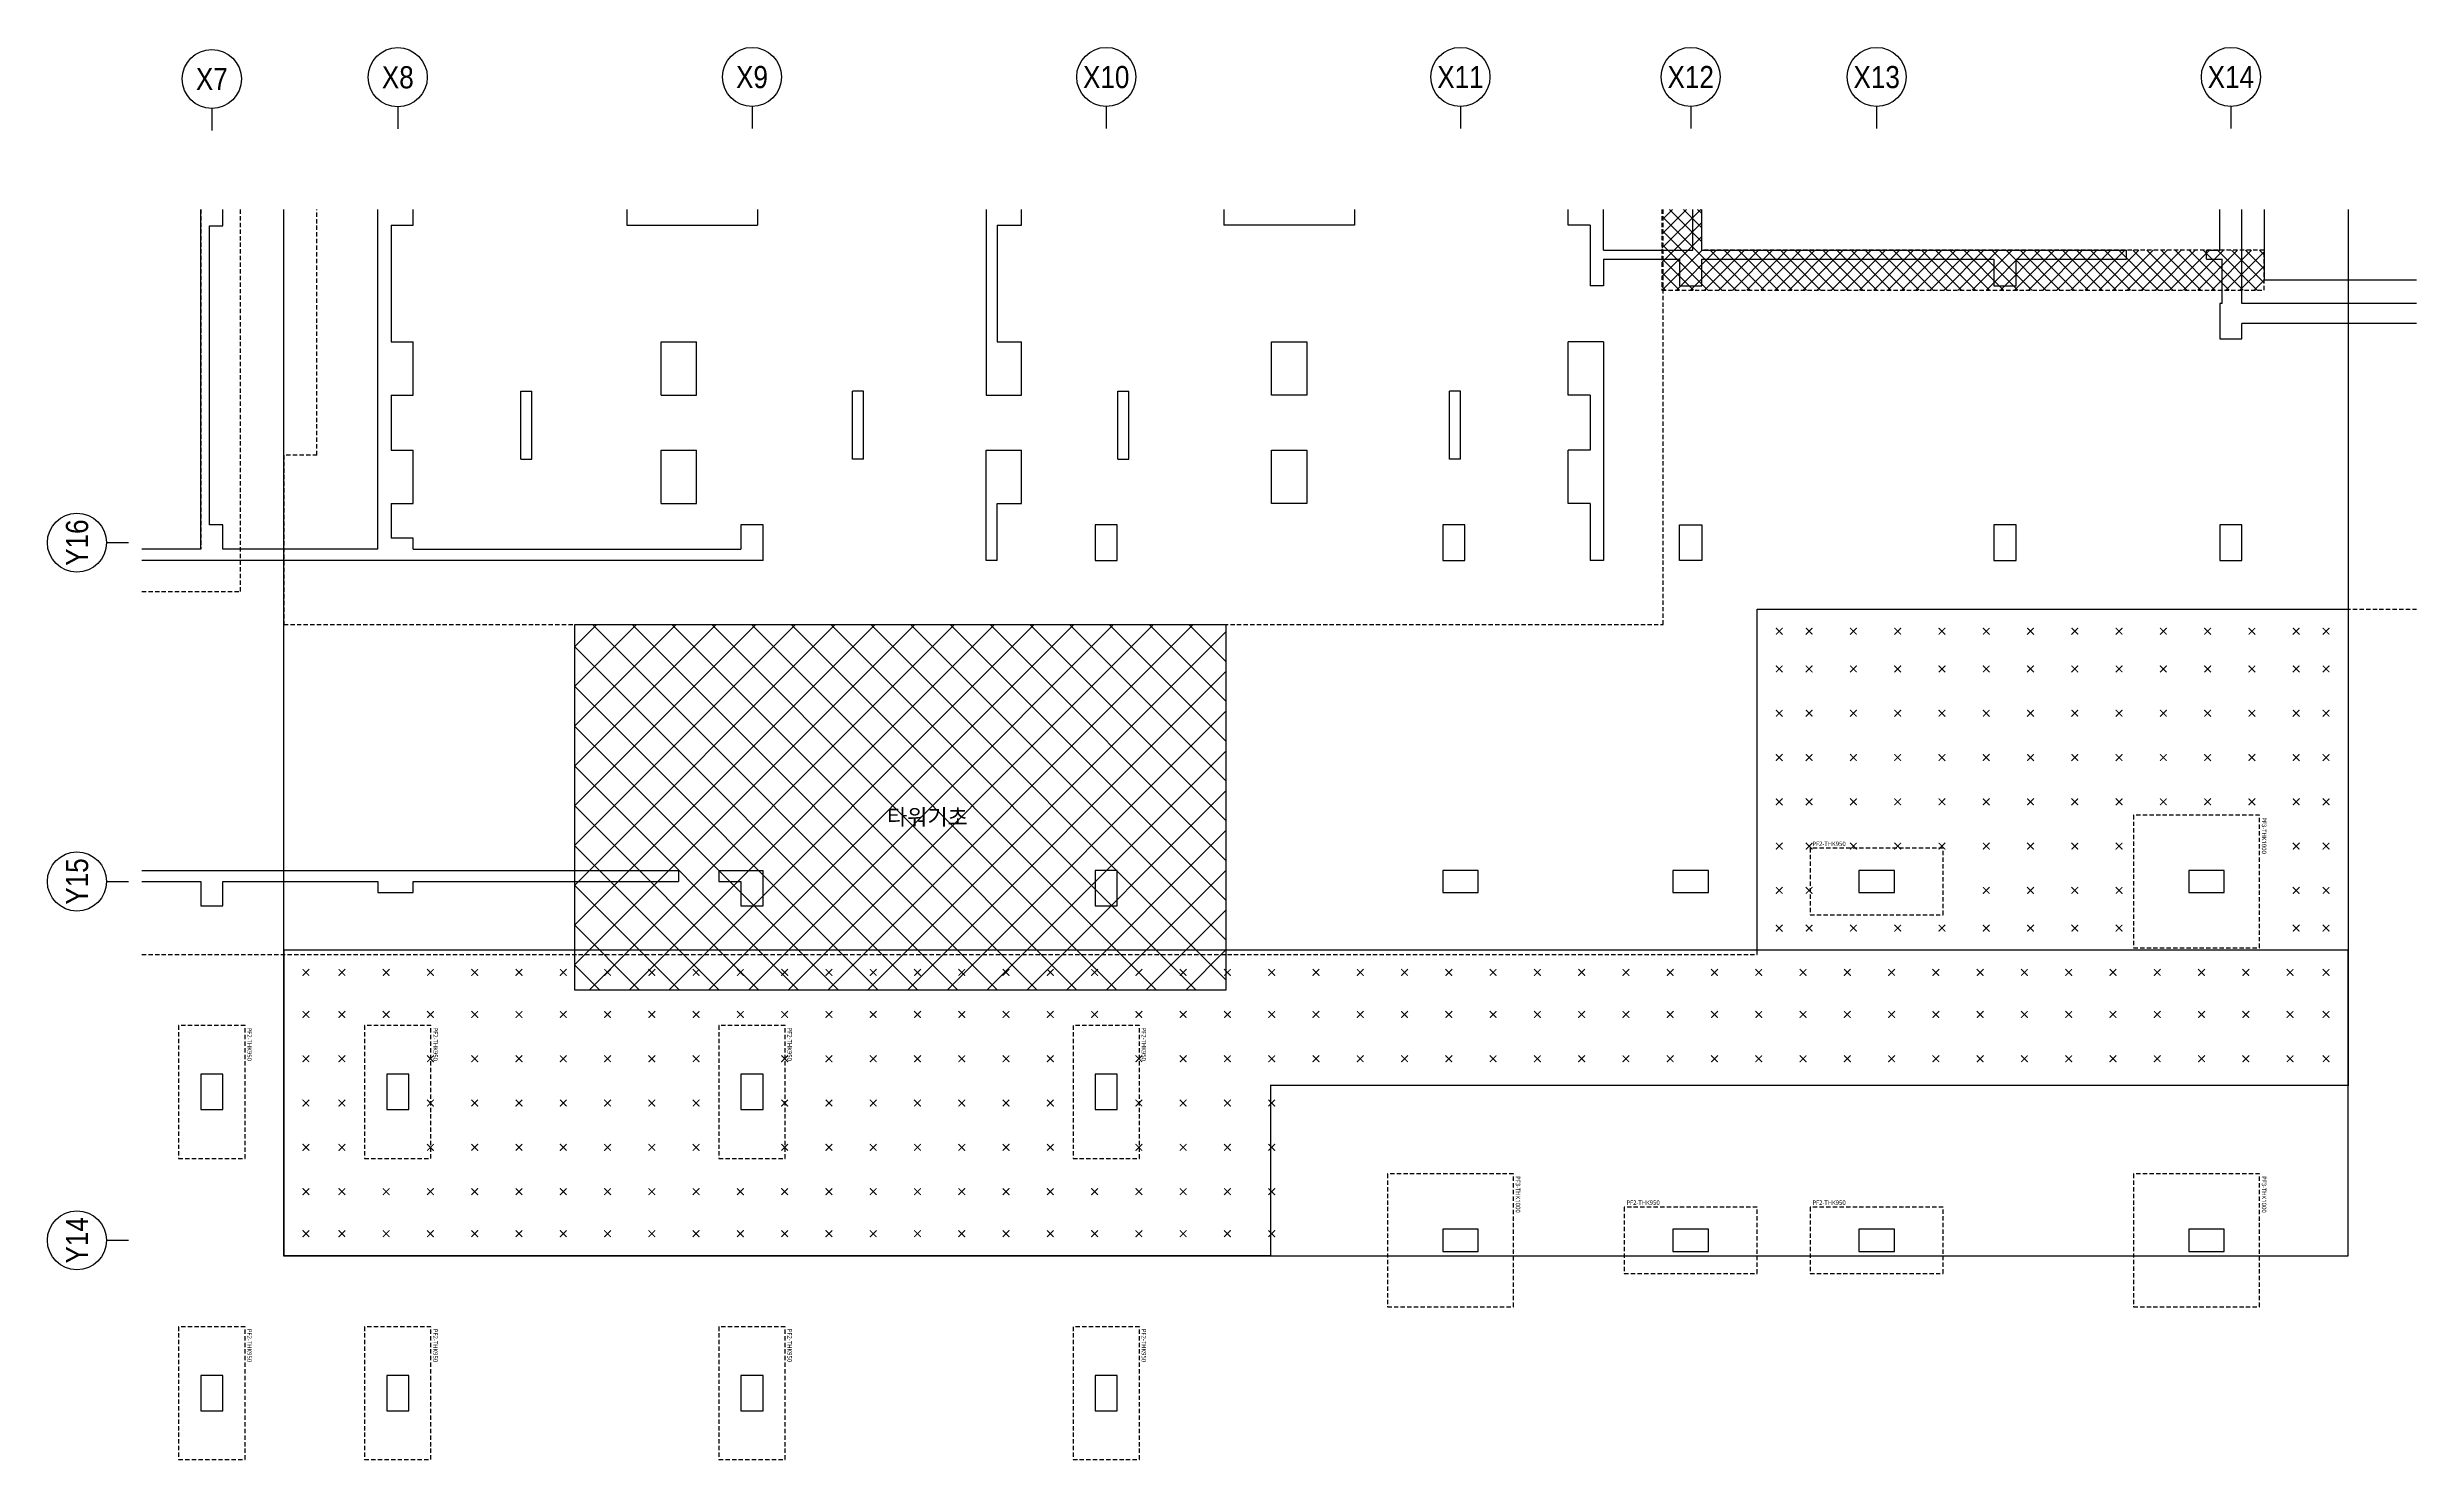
# Model space of a CAD drawing. Header units: millimetres. Extents: x 321717 to 696608, y -514806 to -16026.
# Drawn here: x 321717 to 375226, y -273321 to -241442 of the extents above; entities that cross this region are included whole.
import ezdxf
from ezdxf.enums import TextEntityAlignment as Align

# ---------------------------------------------------------------- set-up
doc = ezdxf.new("R2010")
doc.units = ezdxf.units.MM
doc.header["$LTSCALE"] = 65
doc.linetypes.add('XS-기초$0$HID', pattern=[2.3, 1.5, -0.8])
for name, color, linetype in [('BUB', 7, 'Continuous'), ('NAME-F', 6, 'Continuous'), ('XREBAR', 1, 'Continuous'), ('XS-기초$0$MAT', 3, 'XS-기초$0$HID'), ('XS-기초$0$PILE-P', 4, 'XS-기초$0$HID'), ('XS-기초$0$WALL', 11, 'Continuous'), ('XS-기초$0$기초꺽임', 4, 'XS-기초$0$HID'), ('XS-기초$0$기초꺽임-HAT', 5, 'Continuous'), ('XS-기초$0$기초연단', 3, 'Continuous'), ('XS-기초$0$하부보강', 7, 'XS-기초$0$HID'), ('기초꺽임', 7, 'Continuous')]:
    doc.layers.add(name, color=color, linetype=linetype)
doc.layers.add('TEXT', color=3, linetype='Continuous', lineweight=9)
doc.layers.add('XTITLE', color=22, linetype='Continuous', lineweight=0)
doc.layers.add('XS-기초$0$DEFPOINT', color=144, linetype='Continuous', plot=False)
doc.styles.add('XS-기초$0$맑은고딕', font='malgun_0.ttf')
doc.styles.add('돋움', font='malgun_0.ttf')
doc.styles.add('돋음', font='Dotum.ttf')

# ---------------------------------------------------------------- blocks, each defined once
blk = doc.blocks.new('XS-기초$0$PF2')
at = {"layer": 'XS-기초$0$MAT', "linetype": 'XS-기초$0$HID'}
blk.add_lwpolyline([(-1500, -750), (1500, -750), (1500, 750), (-1500, 750)], close=True, dxfattribs=at)
at = {"layer": 'XS-기초$0$DEFPOINT', "color": 1, "style": 'XS-기초$0$맑은고딕'}
blk.add_text('PF2-THK950', height=100, dxfattribs=at).set_placement((-1450, 850), align=Align.MIDDLE_LEFT)
blk = doc.blocks.new('XS-기초$0$PF3')
at = {"layer": 'XS-기초$0$MAT', "linetype": 'XS-기초$0$HID'}
blk.add_lwpolyline([(-1500, -1650), (1500, -1650), (1500, 1200), (-1500, 1200)], close=True, dxfattribs=at)
at = {"layer": 'XS-기초$0$DEFPOINT', "color": 1, "style": 'XS-기초$0$맑은고딕'}
blk.add_text('PF3-THK1000', height=100, dxfattribs=at).set_placement((-1450, 1300), align=Align.MIDDLE_LEFT)
blk = doc.blocks.new('BUB')
at = {"layer": 'BUB'}
blk.add_line((0, 1500), (0, 0), dxfattribs=at)
blk.add_circle((0, 3500), 2000, dxfattribs=at)
blk = doc.blocks.new('asdraa')
at = {"layer": 'XS-기초$0$기초꺽임-HAT'}
h = blk.add_hatch(dxfattribs=at)
h.set_pattern_fill('ANSI37', color=8, scale=1800, style=0)
h.set_pattern_definition([(45, (-182074, -166700), (-159.09903, 159.09903), []), (135, (-182074, -166700), (-159.09903, -159.09903), [])])
h.paths.add_polyline_path([(9736, 23621), (8836, 23621), (8836, 21800), (22436, 21800), (22436, 22700), (9736, 22700)])
at = {"layer": 'XS-기초$0$하부보강'}
h = blk.add_hatch(dxfattribs=at)
h.set_pattern_fill('ANSI37', color=8, scale=200)
h.set_pattern_definition([(45, (-443615.26, 352544.86), (-449.0128, 449.0128), []), (135, (-443615.26, 352544.86), (-449.0128, -449.0128), [])])
h.paths.add_polyline_path([(-1014, 6000), (-15714, 6000), (-15714, 14250), (-1014, 14250)])
at = {"layer": 'NAME-F'}
blk.add_lwpolyline([(-1014, 6000), (-15714, 6000), (-15714, 14250), (-1014, 14250)], close=True, dxfattribs=at)
at = {"layer": 'XS-기초$0$WALL', "color": 5}
for p, q in [((-24164, 15950), (-24164, 23621)), ((-23664, 23250), (-23664, 23621)), ((-20164, 15950), (-20164, 23621)), ((-19364, 23265), (-19364, 23621)), ((-14539, 23621), (-14539, 23265)), ((-11589, 23621), (-11589, 23265)), ((-6424, 23621), (-6424, 19430)), ((-5624, 23265), (-5624, 23621)), ((-1059, 23621), (-1059, 23265)), ((1891, 23621), (1891, 23265)), ((6716, 23265), (6716, 23621)), ((7516, 22700), (7516, 23621)), ((9536, 22700), (9536, 23621)), ((9736, 22700), (9736, 23621)), ((21436, 22700), (21436, 23621)), ((21936, 21500), (21936, 23621)), ((-23964, 16500), (-23964, 23250)), ((-23964, 23250), (-23664, 23250)), ((-19864, 23265), (-19364, 23265)), ((-19864, 23265), (-19864, 20630)), ((-14539, 23265), (-11589, 23265)), ((-6174, 23265), (-5624, 23265)), ((-6174, 23265), (-6174, 20630)), ((1891, 23265), (-1059, 23265)), ((7216, 23265), (6716, 23265)), ((7216, 23265), (7216, 21900)), ((7516, 22700), (9536, 22700)), ((7516, 22500), (7516, 21900)), ((7516, 22500), (9236, 22500)), ((9236, 22500), (9236, 21900)), ((9736, 22700), (19326, 22700)), ((9736, 22500), (16336, 22500)), ((9736, 21900), (9736, 22500)), ((16336, 22500), (16336, 21900)), ((16836, 22500), (19326, 22500)), ((16836, 21900), (16836, 22500)), ((19326, 22500), (19326, 22700)), ((21136, 22700), (21436, 22700)), ((21136, 22500), (21136, 22700)), ((21136, 22500), (21486, 22500)), ((21486, 21500), (21486, 22500)), ((7516, 21900), (7216, 21900)), ((9236, 21900), (9736, 21900)), ((16336, 21900), (16836, 21900)), ((21486, 21500), (21436, 21500)), ((21436, 21500), (21436, 20700)), ((25881, 21500), (21936, 21500)), ((21936, 20700), (21936, 21050)), ((25881, 21050), (21936, 21050)), ((-19864, 20630), (-19364, 20630)), ((-19364, 19430), (-19364, 20630)), ((-13764, 20630), (-12964, 20630)), ((-13764, 19430), (-13764, 20630)), ((-12964, 19430), (-12964, 20630)), ((-6174, 20630), (-5624, 20630)), ((-5624, 19430), (-5624, 20630)), ((16, 19430), (16, 20630)), ((16, 20630), (816, 20630)), ((816, 20630), (816, 19430)), ((7516, 20630), (6716, 20630)), ((6716, 19430), (6716, 20630)), ((7516, 20630), (7516, 15700)), ((21436, 20700), (21936, 20700)), ((-19864, 19430), (-19364, 19430)), ((-19864, 19430), (-19864, 18185)), ((-16934, 17985), (-16934, 19520)), ((-16934, 19520), (-16684, 19520)), ((-16684, 17985), (-16684, 19520)), ((-13764, 19430), (-12964, 19430)), ((-9444, 17985), (-9444, 19520)), ((-9194, 19520), (-9444, 19520)), ((-9194, 17985), (-9194, 19520)), ((-6424, 19430), (-5624, 19430)), ((-3454, 17985), (-3454, 19520)), ((-3454, 19520), (-3204, 19520)), ((-3204, 17985), (-3204, 19520)), ((816, 19430), (16, 19430)), ((4036, 17985), (4036, 19520)), ((4286, 19520), (4036, 19520)), ((4286, 17985), (4286, 19520)), ((7216, 19430), (6716, 19430)), ((7216, 19430), (7216, 18185)), ((-19864, 18185), (-19364, 18185)), ((-19364, 16985), (-19364, 18185)), ((-16934, 17985), (-16684, 17985)), ((-13764, 18185), (-12964, 18185)), ((-13764, 16985), (-13764, 18185)), ((-12964, 16985), (-12964, 18185)), ((-9194, 17985), (-9444, 17985)), ((-6424, 18185), (-5624, 18185)), ((-6424, 15700), (-6424, 18185)), ((-5624, 16985), (-5624, 18185)), ((-3454, 17985), (-3204, 17985)), ((16, 16985), (16, 18185)), ((16, 18185), (816, 18185)), ((816, 18185), (816, 16985)), ((4286, 17985), (4036, 17985)), ((6716, 16985), (6716, 18185)), ((7216, 18185), (6716, 18185)), ((-19864, 16985), (-19364, 16985)), ((-19864, 16985), (-19864, 16200)), ((-13764, 16985), (-12964, 16985)), ((-6174, 16985), (-5624, 16985)), ((-6174, 15700), (-6174, 16985)), ((816, 16985), (16, 16985)), ((7216, 16985), (6716, 16985)), ((7216, 16985), (7216, 15700)), ((-23664, 16500), (-23964, 16500)), ((-23664, 15950), (-23664, 16500)), ((-19364, 16200), (-19864, 16200)), ((-19364, 15950), (-19364, 16200)), ((-11464, 16500), (-11964, 16500)), ((-11964, 16500), (-11964, 15950)), ((-11464, 15700), (-11464, 16500)), ((-3464, 16500), (-3964, 16500)), ((-3964, 16500), (-3964, 15700)), ((-3464, 15700), (-3464, 16500)), ((4386, 16500), (3886, 16500)), ((3886, 16500), (3886, 15700)), ((4386, 15700), (4386, 16500)), ((16836, 16500), (16336, 16500)), ((16336, 16500), (16336, 15700)), ((16836, 15700), (16836, 16500)), ((21936, 16500), (21436, 16500)), ((21436, 16500), (21436, 15700)), ((21936, 15700), (21936, 16500)), ((-24164, 15950), (-25496, 15950)), ((-11464, 15700), (-25496, 15700)), ((-20164, 15950), (-23664, 15950)), ((-19364, 15950), (-11964, 15950)), ((-6174, 15700), (-6424, 15700)), ((-3964, 15700), (-3464, 15700)), ((3886, 15700), (4386, 15700)), ((7516, 15700), (7216, 15700)), ((16336, 15700), (16836, 15700)), ((21436, 15700), (21936, 15700)), ((-25496, 8700), (-13374, 8700)), ((-13374, 8700), (-13374, 8450)), ((-12464, 8700), (-11464, 8700)), ((-12464, 8700), (-12464, 8450)), ((-11464, 7900), (-11464, 8700)), ((-3464, 8700), (-3964, 8700)), ((-3964, 8700), (-3964, 7900)), ((-3464, 7900), (-3464, 8700)), ((3886, 8700), (3886, 8200)), ((4686, 8700), (3886, 8700)), ((4686, 8200), (4686, 8700)), ((9086, 8700), (9086, 8200)), ((9886, 8700), (9086, 8700)), ((9886, 8200), (9886, 8700)), ((13286, 8700), (13286, 8200)), ((14086, 8700), (13286, 8700)), ((14086, 8200), (14086, 8700)), ((20736, 8700), (20736, 8200)), ((21536, 8700), (20736, 8700)), ((21536, 8200), (21536, 8700)), ((-25496, 8450), (-24164, 8450)), ((-24164, 8450), (-24164, 7900)), ((-23664, 8450), (-20164, 8450)), ((-23664, 7900), (-23664, 8450)), ((-20164, 8450), (-20164, 8200)), ((-20164, 8200), (-19364, 8200)), ((-19364, 8450), (-13374, 8450)), ((-19364, 8200), (-19364, 8450)), ((-12464, 8450), (-11964, 8450)), ((-11964, 8450), (-11964, 7900)), ((3886, 8200), (4686, 8200)), ((9086, 8200), (9886, 8200)), ((13286, 8200), (14086, 8200)), ((20736, 8200), (21536, 8200)), ((-24164, 7900), (-23664, 7900)), ((-11964, 7900), (-11464, 7900)), ((-3964, 7900), (-3464, 7900)), ((-23664, 4100), (-24164, 4100)), ((-24164, 4100), (-24164, 3300)), ((-23664, 3300), (-23664, 4100)), ((-19464, 4100), (-19964, 4100)), ((-19964, 4100), (-19964, 3300)), ((-19464, 3300), (-19464, 4100)), ((-11464, 4100), (-11964, 4100)), ((-11964, 4100), (-11964, 3300)), ((-11464, 3300), (-11464, 4100)), ((-3464, 4100), (-3964, 4100)), ((-3964, 4100), (-3964, 3300)), ((-3464, 3300), (-3464, 4100)), ((-24164, 3300), (-23664, 3300)), ((-19964, 3300), (-19464, 3300)), ((-11964, 3300), (-11464, 3300)), ((-3964, 3300), (-3464, 3300)), ((3886, 600), (3886, 100)), ((4686, 600), (3886, 600)), ((4686, 100), (4686, 600)), ((9086, 600), (9086, 100)), ((9886, 600), (9086, 600)), ((9886, 100), (9886, 600)), ((13286, 600), (13286, 100)), ((14086, 600), (13286, 600)), ((14086, 100), (14086, 600)), ((20736, 600), (20736, 100)), ((21536, 600), (20736, 600)), ((21536, 100), (21536, 600)), ((3886, 100), (4686, 100)), ((9086, 100), (9886, 100)), ((13286, 100), (14086, 100)), ((20736, 100), (21536, 100)), ((-23664, -2700), (-24164, -2700)), ((-24164, -2700), (-24164, -3500)), ((-23664, -3500), (-23664, -2700)), ((-19464, -2700), (-19964, -2700)), ((-19964, -2700), (-19964, -3500)), ((-19464, -3500), (-19464, -2700)), ((-11464, -2700), (-11964, -2700)), ((-11964, -2700), (-11964, -3500)), ((-11464, -3500), (-11464, -2700)), ((-3464, -2700), (-3964, -2700)), ((-3964, -2700), (-3964, -3500)), ((-3464, -3500), (-3464, -2700)), ((-24164, -3500), (-23664, -3500)), ((-19964, -3500), (-19464, -3500)), ((-11964, -3500), (-11464, -3500)), ((-3964, -3500), (-3464, -3500))]:
    blk.add_line(p, q, dxfattribs=at)
blk.add_lwpolyline([(9236, 16500), (9736, 16500), (9736, 15700), (9236, 15700)], close=True, dxfattribs=at)
at = {"layer": 'XS-기초$0$기초꺽임'}
for points in [[(-25496, 15000), (-23264, 15000), (-23264, 23621)], [(-24164, 23621), (-24164, 15950), (-25496, 15950)], [(8836, 23621), (8836, 21800), (22436, 21800), (22436, 22700), (9736, 22700), (9736, 23621)]]:
    blk.add_lwpolyline(points, dxfattribs=at)
at = {"layer": 'XS-기초$0$기초연단', "linetype": 'XS-기초$0$HID'}
for p, q in [((-21539, 18075), (-21539, 23621)), ((8866, 14250), (8866, 23621)), ((-22289, 18075), (-22289, 14250)), ((-21539, 18075), (-22289, 18075)), ((10986, 14600), (25881, 14600)), ((10986, 6800), (10986, 14600)), ((-22289, 14250), (8866, 14250)), ((-25496, 6800), (10986, 6800))]:
    blk.add_line(p, q, dxfattribs=at)
at = {"layer": 'XS-기초$0$기초연단'}
for p in [(22436, 23621), (25881, 22025)]:
    blk.add_line(p, (22436, 22025), dxfattribs=at)
at = {"layer": '기초꺽임', "color": 1, "const_width": 30}
blk.add_lwpolyline([(-22289, 23621), (-22289, 0), (0, 0), (0, 3850), (24336, 3850), (24336, 23621)], dxfattribs=at)
at = {"layer": 'BUB', "xscale": 0.3333333333333333, "yscale": 0.3333333333333333, "zscale": 0.3333333333333333}
for p in [(-23914, 25400), (-19714, 25440), (-11714, 25446), (-3714, 25446), (4286, 25446), (9486, 25446), (13686, 25446), (21686, 25446)]:
    blk.add_blockref('BUB', p, dxfattribs=at)
at = {"layer": 'BUB', "xscale": 0.3333333333333333, "yscale": 0.3333333333333333, "zscale": 0.3333333333333333, "rotation": 90}
for p in [(-25795, 16100), (-25795, 8450), (-25795, 350)]:
    blk.add_blockref('BUB', p, dxfattribs=at)
at = {"layer": 'XS-기초$0$PILE-P', "rotation": 270}
for name, p in [('XS-기초$0$PF3', (21136, 8450)), ('XS-기초$0$PF2', (-23914, 3700)), ('XS-기초$0$PF2', (-19714, 3700)), ('XS-기초$0$PF2', (-11714, 3700)), ('XS-기초$0$PF2', (-3714, 3700)), ('XS-기초$0$PF3', (4286, 350)), ('XS-기초$0$PF3', (21136, 350)), ('XS-기초$0$PF2', (-23914, -3100)), ('XS-기초$0$PF2', (-19714, -3100)), ('XS-기초$0$PF2', (-11714, -3100)), ('XS-기초$0$PF2', (-3714, -3100))]:
    blk.add_blockref(name, p, dxfattribs=at)
at = {"layer": 'XS-기초$0$PILE-P'}
for p in [(13686, 8450), (9486, 350), (13686, 350)]:
    blk.add_blockref('XS-기초$0$PF2', p, dxfattribs=at)
at = {"layer": 'TEXT', "style": '돋음', "width": 0.9}
for s, p in [('X7', (-23914, 26565)), ('X8', (-19714, 26605)), ('X9', (-11714, 26610)), ('X10', (-3714, 26610)), ('X11', (4286, 26610)), ('X12', (9486, 26610)), ('X13', (13686, 26610)), ('X14', (21686, 26610))]:
    blk.add_text(s, height=500, dxfattribs=at).set_placement(p, align=Align.MIDDLE_CENTER)
for s, p in [('Y16', (-26959, 16100)), ('Y15', (-26959, 8450)), ('Y14', (-26959, 350))]:
    blk.add_text(s, height=500, rotation=90, dxfattribs=at).set_placement(p, align=Align.MIDDLE_CENTER)
at = {"layer": 'XTITLE', "color": 2, "style": '돋움'}
blk.add_text('타워기초', height=364.1, dxfattribs=at).set_placement((-8665, 9906, 2), align=Align.MIDDLE_LEFT)

msp = doc.modelspace()

# ---------------------------------------------------------------- linework, layer by layer
at = {"layer": 'NAME-F'}
for points in [[(360331.3, -254121.3), (373681.3, -254121.3), (373681.3, -261823.9), (360331.3, -261823.9)], [(327056.3, -268721.3), (373681.3, -268721.3), (373681.3, -261823.9), (327056.3, -261823.9)]]:
    msp.add_lwpolyline(points, close=True, dxfattribs=at)
at = {"layer": 'XREBAR', "color": 11, "linetype": 'Continuous', "ltscale": 1.08062e-311, "const_width": 25}
for points in [[(360756.3, -254696.3), (360906.3, -254546.3), (360831.3, -254621.3), (360756.3, -254546.3), (360906.3, -254696.3)], [(361431.3, -254696.3), (361581.3, -254546.3), (361506.3, -254621.3), (361431.3, -254546.3), (361581.3, -254696.3)], [(362431.3, -254696.3), (362581.3, -254546.3), (362506.3, -254621.3), (362431.3, -254546.3), (362581.3, -254696.3)], [(363431.3, -254696.3), (363581.3, -254546.3), (363506.3, -254621.3), (363431.3, -254546.3), (363581.3, -254696.3)], [(364431.3, -254696.3), (364581.3, -254546.3), (364506.3, -254621.3), (364431.3, -254546.3), (364581.3, -254696.3)], [(365431.3, -254696.3), (365581.3, -254546.3), (365506.3, -254621.3), (365431.3, -254546.3), (365581.3, -254696.3)], [(366431.3, -254696.3), (366581.3, -254546.3), (366506.3, -254621.3), (366431.3, -254546.3), (366581.3, -254696.3)], [(367431.3, -254696.3), (367581.3, -254546.3), (367506.3, -254621.3), (367431.3, -254546.3), (367581.3, -254696.3)], [(368431.3, -254696.3), (368581.3, -254546.3), (368506.3, -254621.3), (368431.3, -254546.3), (368581.3, -254696.3)], [(369431.3, -254696.3), (369581.3, -254546.3), (369506.3, -254621.3), (369431.3, -254546.3), (369581.3, -254696.3)], [(370431.3, -254696.3), (370581.3, -254546.3), (370506.3, -254621.3), (370431.3, -254546.3), (370581.3, -254696.3)], [(371431.3, -254696.3), (371581.3, -254546.3), (371506.3, -254621.3), (371431.3, -254546.3), (371581.3, -254696.3)], [(372431.3, -254696.3), (372581.3, -254546.3), (372506.3, -254621.3), (372431.3, -254546.3), (372581.3, -254696.3)], [(373106.3, -254696.3), (373256.3, -254546.3), (373181.3, -254621.3), (373106.3, -254546.3), (373256.3, -254696.3)], [(360756.3, -255547.6), (360906.3, -255397.6), (360831.3, -255472.6), (360756.3, -255397.6), (360906.3, -255547.6)], [(361431.3, -255547.6), (361581.3, -255397.6), (361506.3, -255472.6), (361431.3, -255397.6), (361581.3, -255547.6)], [(362431.3, -255547.6), (362581.3, -255397.6), (362506.3, -255472.6), (362431.3, -255397.6), (362581.3, -255547.6)], [(363431.3, -255547.6), (363581.3, -255397.6), (363506.3, -255472.6), (363431.3, -255397.6), (363581.3, -255547.6)], [(364431.3, -255547.6), (364581.3, -255397.6), (364506.3, -255472.6), (364431.3, -255397.6), (364581.3, -255547.6)], [(365431.3, -255547.6), (365581.3, -255397.6), (365506.3, -255472.6), (365431.3, -255397.6), (365581.3, -255547.6)], [(366431.3, -255547.6), (366581.3, -255397.6), (366506.3, -255472.6), (366431.3, -255397.6), (366581.3, -255547.6)], [(367431.3, -255547.6), (367581.3, -255397.6), (367506.3, -255472.6), (367431.3, -255397.6), (367581.3, -255547.6)], [(368431.3, -255547.6), (368581.3, -255397.6), (368506.3, -255472.6), (368431.3, -255397.6), (368581.3, -255547.6)], [(369431.3, -255547.6), (369581.3, -255397.6), (369506.3, -255472.6), (369431.3, -255397.6), (369581.3, -255547.6)], [(370431.3, -255547.6), (370581.3, -255397.6), (370506.3, -255472.6), (370431.3, -255397.6), (370581.3, -255547.6)], [(371431.3, -255547.6), (371581.3, -255397.6), (371506.3, -255472.6), (371431.3, -255397.6), (371581.3, -255547.6)], [(372431.3, -255547.6), (372581.3, -255397.6), (372506.3, -255472.6), (372431.3, -255397.6), (372581.3, -255547.6)], [(373106.3, -255547.6), (373256.3, -255397.6), (373181.3, -255472.6), (373106.3, -255397.6), (373256.3, -255547.6)], [(360756.3, -256547.6), (360906.3, -256397.6), (360831.3, -256472.6), (360756.3, -256397.6), (360906.3, -256547.6)], [(361431.3, -256547.6), (361581.3, -256397.6), (361506.3, -256472.6), (361431.3, -256397.6), (361581.3, -256547.6)], [(362431.3, -256547.6), (362581.3, -256397.6), (362506.3, -256472.6), (362431.3, -256397.6), (362581.3, -256547.6)], [(363431.3, -256547.6), (363581.3, -256397.6), (363506.3, -256472.6), (363431.3, -256397.6), (363581.3, -256547.6)], [(364431.3, -256547.6), (364581.3, -256397.6), (364506.3, -256472.6), (364431.3, -256397.6), (364581.3, -256547.6)], [(365431.3, -256547.6), (365581.3, -256397.6), (365506.3, -256472.6), (365431.3, -256397.6), (365581.3, -256547.6)], [(366431.3, -256547.6), (366581.3, -256397.6), (366506.3, -256472.6), (366431.3, -256397.6), (366581.3, -256547.6)], [(367431.3, -256547.6), (367581.3, -256397.6), (367506.3, -256472.6), (367431.3, -256397.6), (367581.3, -256547.6)], [(368431.3, -256547.6), (368581.3, -256397.6), (368506.3, -256472.6), (368431.3, -256397.6), (368581.3, -256547.6)], [(369431.3, -256547.6), (369581.3, -256397.6), (369506.3, -256472.6), (369431.3, -256397.6), (369581.3, -256547.6)], [(370431.3, -256547.6), (370581.3, -256397.6), (370506.3, -256472.6), (370431.3, -256397.6), (370581.3, -256547.6)], [(371431.3, -256547.6), (371581.3, -256397.6), (371506.3, -256472.6), (371431.3, -256397.6), (371581.3, -256547.6)], [(372431.3, -256547.6), (372581.3, -256397.6), (372506.3, -256472.6), (372431.3, -256397.6), (372581.3, -256547.6)], [(373106.3, -256547.6), (373256.3, -256397.6), (373181.3, -256472.6), (373106.3, -256397.6), (373256.3, -256547.6)], [(360756.3, -257547.6), (360906.3, -257397.6), (360831.3, -257472.6), (360756.3, -257397.6), (360906.3, -257547.6)], [(361431.3, -257547.6), (361581.3, -257397.6), (361506.3, -257472.6), (361431.3, -257397.6), (361581.3, -257547.6)], [(362431.3, -257547.6), (362581.3, -257397.6), (362506.3, -257472.6), (362431.3, -257397.6), (362581.3, -257547.6)], [(363431.3, -257547.6), (363581.3, -257397.6), (363506.3, -257472.6), (363431.3, -257397.6), (363581.3, -257547.6)], [(364431.3, -257547.6), (364581.3, -257397.6), (364506.3, -257472.6), (364431.3, -257397.6), (364581.3, -257547.6)], [(365431.3, -257547.6), (365581.3, -257397.6), (365506.3, -257472.6), (365431.3, -257397.6), (365581.3, -257547.6)], [(366431.3, -257547.6), (366581.3, -257397.6), (366506.3, -257472.6), (366431.3, -257397.6), (366581.3, -257547.6)], [(367431.3, -257547.6), (367581.3, -257397.6), (367506.3, -257472.6), (367431.3, -257397.6), (367581.3, -257547.6)], [(368431.3, -257547.6), (368581.3, -257397.6), (368506.3, -257472.6), (368431.3, -257397.6), (368581.3, -257547.6)], [(369431.3, -257547.6), (369581.3, -257397.6), (369506.3, -257472.6), (369431.3, -257397.6), (369581.3, -257547.6)], [(370431.3, -257547.6), (370581.3, -257397.6), (370506.3, -257472.6), (370431.3, -257397.6), (370581.3, -257547.6)], [(371431.3, -257547.6), (371581.3, -257397.6), (371506.3, -257472.6), (371431.3, -257397.6), (371581.3, -257547.6)], [(372431.3, -257547.6), (372581.3, -257397.6), (372506.3, -257472.6), (372431.3, -257397.6), (372581.3, -257547.6)], [(373106.3, -257547.6), (373256.3, -257397.6), (373181.3, -257472.6), (373106.3, -257397.6), (373256.3, -257547.6)], [(360756.3, -258547.6), (360906.3, -258397.6), (360831.3, -258472.6), (360756.3, -258397.6), (360906.3, -258547.6)], [(361431.3, -258547.6), (361581.3, -258397.6), (361506.3, -258472.6), (361431.3, -258397.6), (361581.3, -258547.6)], [(362431.3, -258547.6), (362581.3, -258397.6), (362506.3, -258472.6), (362431.3, -258397.6), (362581.3, -258547.6)], [(363431.3, -258547.6), (363581.3, -258397.6), (363506.3, -258472.6), (363431.3, -258397.6), (363581.3, -258547.6)], [(364431.3, -258547.6), (364581.3, -258397.6), (364506.3, -258472.6), (364431.3, -258397.6), (364581.3, -258547.6)], [(365431.3, -258547.6), (365581.3, -258397.6), (365506.3, -258472.6), (365431.3, -258397.6), (365581.3, -258547.6)], [(366431.3, -258547.6), (366581.3, -258397.6), (366506.3, -258472.6), (366431.3, -258397.6), (366581.3, -258547.6)], [(367431.3, -258547.6), (367581.3, -258397.6), (367506.3, -258472.6), (367431.3, -258397.6), (367581.3, -258547.6)], [(368431.3, -258547.6), (368581.3, -258397.6), (368506.3, -258472.6), (368431.3, -258397.6), (368581.3, -258547.6)], [(369431.3, -258547.6), (369581.3, -258397.6), (369506.3, -258472.6), (369431.3, -258397.6), (369581.3, -258547.6)], [(370431.3, -258547.6), (370581.3, -258397.6), (370506.3, -258472.6), (370431.3, -258397.6), (370581.3, -258547.6)], [(371431.3, -258547.6), (371581.3, -258397.6), (371506.3, -258472.6), (371431.3, -258397.6), (371581.3, -258547.6)], [(372431.3, -258547.6), (372581.3, -258397.6), (372506.3, -258472.6), (372431.3, -258397.6), (372581.3, -258547.6)], [(373106.3, -258547.6), (373256.3, -258397.6), (373181.3, -258472.6), (373106.3, -258397.6), (373256.3, -258547.6)], [(360756.3, -259547.6), (360906.3, -259397.6), (360831.3, -259472.6), (360756.3, -259397.6), (360906.3, -259547.6)], [(361431.3, -259547.6), (361581.3, -259397.6), (361506.3, -259472.6), (361431.3, -259397.6), (361581.3, -259547.6)], [(362431.3, -259547.6), (362581.3, -259397.6), (362506.3, -259472.6), (362431.3, -259397.6), (362581.3, -259547.6)], [(363431.3, -259547.6), (363581.3, -259397.6), (363506.3, -259472.6), (363431.3, -259397.6), (363581.3, -259547.6)], [(364431.3, -259547.6), (364581.3, -259397.6), (364506.3, -259472.6), (364431.3, -259397.6), (364581.3, -259547.6)], [(365431.3, -259547.6), (365581.3, -259397.6), (365506.3, -259472.6), (365431.3, -259397.6), (365581.3, -259547.6)], [(366431.3, -259547.6), (366581.3, -259397.6), (366506.3, -259472.6), (366431.3, -259397.6), (366581.3, -259547.6)], [(367431.3, -259547.6), (367581.3, -259397.6), (367506.3, -259472.6), (367431.3, -259397.6), (367581.3, -259547.6)], [(368431.3, -259547.6), (368581.3, -259397.6), (368506.3, -259472.6), (368431.3, -259397.6), (368581.3, -259547.6)], [(372431.3, -259547.6), (372581.3, -259397.6), (372506.3, -259472.6), (372431.3, -259397.6), (372581.3, -259547.6)], [(373106.3, -259547.6), (373256.3, -259397.6), (373181.3, -259472.6), (373106.3, -259397.6), (373256.3, -259547.6)], [(360756.3, -260547.6), (360906.3, -260397.6), (360831.3, -260472.6), (360756.3, -260397.6), (360906.3, -260547.6)], [(361431.3, -260547.6), (361581.3, -260397.6), (361506.3, -260472.6), (361431.3, -260397.6), (361581.3, -260547.6)], [(365431.3, -260547.6), (365581.3, -260397.6), (365506.3, -260472.6), (365431.3, -260397.6), (365581.3, -260547.6)], [(366431.3, -260547.6), (366581.3, -260397.6), (366506.3, -260472.6), (366431.3, -260397.6), (366581.3, -260547.6)], [(367431.3, -260547.6), (367581.3, -260397.6), (367506.3, -260472.6), (367431.3, -260397.6), (367581.3, -260547.6)], [(368431.3, -260547.6), (368581.3, -260397.6), (368506.3, -260472.6), (368431.3, -260397.6), (368581.3, -260547.6)], [(372431.3, -260547.6), (372581.3, -260397.6), (372506.3, -260472.6), (372431.3, -260397.6), (372581.3, -260547.6)], [(373106.3, -260547.6), (373256.3, -260397.6), (373181.3, -260472.6), (373106.3, -260397.6), (373256.3, -260547.6)], [(360756.3, -261398.9), (360906.3, -261248.9), (360831.3, -261323.9), (360756.3, -261248.9), (360906.3, -261398.9)], [(361431.3, -261398.9), (361581.3, -261248.9), (361506.3, -261323.9), (361431.3, -261248.9), (361581.3, -261398.9)], [(362431.3, -261398.9), (362581.3, -261248.9), (362506.3, -261323.9), (362431.3, -261248.9), (362581.3, -261398.9)], [(363431.3, -261398.9), (363581.3, -261248.9), (363506.3, -261323.9), (363431.3, -261248.9), (363581.3, -261398.9)], [(364431.3, -261398.9), (364581.3, -261248.9), (364506.3, -261323.9), (364431.3, -261248.9), (364581.3, -261398.9)], [(365431.3, -261398.9), (365581.3, -261248.9), (365506.3, -261323.9), (365431.3, -261248.9), (365581.3, -261398.9)], [(366431.3, -261398.9), (366581.3, -261248.9), (366506.3, -261323.9), (366431.3, -261248.9), (366581.3, -261398.9)], [(367431.3, -261398.9), (367581.3, -261248.9), (367506.3, -261323.9), (367431.3, -261248.9), (367581.3, -261398.9)], [(368431.3, -261398.9), (368581.3, -261248.9), (368506.3, -261323.9), (368431.3, -261248.9), (368581.3, -261398.9)], [(372431.3, -261398.9), (372581.3, -261248.9), (372506.3, -261323.9), (372431.3, -261248.9), (372581.3, -261398.9)], [(373106.3, -261398.9), (373256.3, -261248.9), (373181.3, -261323.9), (373106.3, -261248.9), (373256.3, -261398.9)], [(327481.3, -262398.9), (327631.3, -262248.9), (327556.3, -262323.9), (327481.3, -262248.9), (327631.3, -262398.9)], [(328293.8, -262398.9), (328443.8, -262248.9), (328368.8, -262323.9), (328293.8, -262248.9), (328443.8, -262398.9)], [(329293.8, -262398.9), (329443.8, -262248.9), (329368.8, -262323.9), (329293.8, -262248.9), (329443.8, -262398.9)], [(330293.8, -262398.9), (330443.8, -262248.9), (330368.8, -262323.9), (330293.8, -262248.9), (330443.8, -262398.9)], [(331293.8, -262398.9), (331443.8, -262248.9), (331368.8, -262323.9), (331293.8, -262248.9), (331443.8, -262398.9)], [(332293.8, -262398.9), (332443.8, -262248.9), (332368.8, -262323.9), (332293.8, -262248.9), (332443.8, -262398.9)], [(333293.8, -262398.9), (333443.8, -262248.9), (333368.8, -262323.9), (333293.8, -262248.9), (333443.8, -262398.9)], [(334293.8, -262398.9), (334443.8, -262248.9), (334368.8, -262323.9), (334293.8, -262248.9), (334443.8, -262398.9)], [(335293.8, -262398.9), (335443.8, -262248.9), (335368.8, -262323.9), (335293.8, -262248.9), (335443.8, -262398.9)], [(336293.8, -262398.9), (336443.8, -262248.9), (336368.8, -262323.9), (336293.8, -262248.9), (336443.8, -262398.9)], [(337293.8, -262398.9), (337443.8, -262248.9), (337368.8, -262323.9), (337293.8, -262248.9), (337443.8, -262398.9)], [(338293.8, -262398.9), (338443.8, -262248.9), (338368.8, -262323.9), (338293.8, -262248.9), (338443.8, -262398.9)], [(339293.8, -262398.9), (339443.8, -262248.9), (339368.8, -262323.9), (339293.8, -262248.9), (339443.8, -262398.9)], [(340293.8, -262398.9), (340443.8, -262248.9), (340368.8, -262323.9), (340293.8, -262248.9), (340443.8, -262398.9)], [(341293.8, -262398.9), (341443.8, -262248.9), (341368.8, -262323.9), (341293.8, -262248.9), (341443.8, -262398.9)], [(342293.8, -262398.9), (342443.8, -262248.9), (342368.8, -262323.9), (342293.8, -262248.9), (342443.8, -262398.9)], [(343293.8, -262398.9), (343443.8, -262248.9), (343368.8, -262323.9), (343293.8, -262248.9), (343443.8, -262398.9)], [(344293.8, -262398.9), (344443.8, -262248.9), (344368.8, -262323.9), (344293.8, -262248.9), (344443.8, -262398.9)], [(345293.8, -262398.9), (345443.8, -262248.9), (345368.8, -262323.9), (345293.8, -262248.9), (345443.8, -262398.9)], [(346293.8, -262398.9), (346443.8, -262248.9), (346368.8, -262323.9), (346293.8, -262248.9), (346443.8, -262398.9)], [(347293.8, -262398.9), (347443.8, -262248.9), (347368.8, -262323.9), (347293.8, -262248.9), (347443.8, -262398.9)], [(348293.8, -262398.9), (348443.8, -262248.9), (348368.8, -262323.9), (348293.8, -262248.9), (348443.8, -262398.9)], [(349293.8, -262398.9), (349443.8, -262248.9), (349368.8, -262323.9), (349293.8, -262248.9), (349443.8, -262398.9)], [(350293.8, -262398.9), (350443.8, -262248.9), (350368.8, -262323.9), (350293.8, -262248.9), (350443.8, -262398.9)], [(351293.8, -262398.9), (351443.8, -262248.9), (351368.8, -262323.9), (351293.8, -262248.9), (351443.8, -262398.9)], [(352293.8, -262398.9), (352443.8, -262248.9), (352368.8, -262323.9), (352293.8, -262248.9), (352443.8, -262398.9)], [(353293.8, -262398.9), (353443.8, -262248.9), (353368.8, -262323.9), (353293.8, -262248.9), (353443.8, -262398.9)], [(354293.8, -262398.9), (354443.8, -262248.9), (354368.8, -262323.9), (354293.8, -262248.9), (354443.8, -262398.9)], [(355293.8, -262398.9), (355443.8, -262248.9), (355368.8, -262323.9), (355293.8, -262248.9), (355443.8, -262398.9)], [(356293.8, -262398.9), (356443.8, -262248.9), (356368.8, -262323.9), (356293.8, -262248.9), (356443.8, -262398.9)], [(357293.8, -262398.9), (357443.8, -262248.9), (357368.8, -262323.9), (357293.8, -262248.9), (357443.8, -262398.9)], [(358293.8, -262398.9), (358443.8, -262248.9), (358368.8, -262323.9), (358293.8, -262248.9), (358443.8, -262398.9)], [(359293.8, -262398.9), (359443.8, -262248.9), (359368.8, -262323.9), (359293.8, -262248.9), (359443.8, -262398.9)], [(360293.8, -262398.9), (360443.8, -262248.9), (360368.8, -262323.9), (360293.8, -262248.9), (360443.8, -262398.9)], [(361293.8, -262398.9), (361443.8, -262248.9), (361368.8, -262323.9), (361293.8, -262248.9), (361443.8, -262398.9)], [(362293.8, -262398.9), (362443.8, -262248.9), (362368.8, -262323.9), (362293.8, -262248.9), (362443.8, -262398.9)], [(363293.8, -262398.9), (363443.8, -262248.9), (363368.8, -262323.9), (363293.8, -262248.9), (363443.8, -262398.9)], [(364293.8, -262398.9), (364443.8, -262248.9), (364368.8, -262323.9), (364293.8, -262248.9), (364443.8, -262398.9)], [(365293.8, -262398.9), (365443.8, -262248.9), (365368.8, -262323.9), (365293.8, -262248.9), (365443.8, -262398.9)], [(366293.8, -262398.9), (366443.8, -262248.9), (366368.8, -262323.9), (366293.8, -262248.9), (366443.8, -262398.9)], [(367293.8, -262398.9), (367443.8, -262248.9), (367368.8, -262323.9), (367293.8, -262248.9), (367443.8, -262398.9)], [(368293.8, -262398.9), (368443.8, -262248.9), (368368.8, -262323.9), (368293.8, -262248.9), (368443.8, -262398.9)], [(369293.8, -262398.9), (369443.8, -262248.9), (369368.8, -262323.9), (369293.8, -262248.9), (369443.8, -262398.9)], [(370293.8, -262398.9), (370443.8, -262248.9), (370368.8, -262323.9), (370293.8, -262248.9), (370443.8, -262398.9)], [(371293.8, -262398.9), (371443.8, -262248.9), (371368.8, -262323.9), (371293.8, -262248.9), (371443.8, -262398.9)], [(372293.8, -262398.9), (372443.8, -262248.9), (372368.8, -262323.9), (372293.8, -262248.9), (372443.8, -262398.9)], [(373106.3, -262398.9), (373256.3, -262248.9), (373181.3, -262323.9), (373106.3, -262248.9), (373256.3, -262398.9)], [(327481.3, -263347.6), (327631.3, -263197.6), (327556.3, -263272.6), (327481.3, -263197.6), (327631.3, -263347.6)], [(328293.8, -263347.6), (328443.8, -263197.6), (328368.8, -263272.6), (328293.8, -263197.6), (328443.8, -263347.6)], [(329293.8, -263347.6), (329443.8, -263197.6), (329368.8, -263272.6), (329293.8, -263197.6), (329443.8, -263347.6)], [(330293.8, -263347.6), (330443.8, -263197.6), (330368.8, -263272.6), (330293.8, -263197.6), (330443.8, -263347.6)], [(331293.8, -263347.6), (331443.8, -263197.6), (331368.8, -263272.6), (331293.8, -263197.6), (331443.8, -263347.6)], [(332293.8, -263347.6), (332443.8, -263197.6), (332368.8, -263272.6), (332293.8, -263197.6), (332443.8, -263347.6)], [(333293.8, -263347.6), (333443.8, -263197.6), (333368.8, -263272.6), (333293.8, -263197.6), (333443.8, -263347.6)], [(334293.8, -263347.6), (334443.8, -263197.6), (334368.8, -263272.6), (334293.8, -263197.6), (334443.8, -263347.6)], [(335293.8, -263347.6), (335443.8, -263197.6), (335368.8, -263272.6), (335293.8, -263197.6), (335443.8, -263347.6)], [(336293.8, -263347.6), (336443.8, -263197.6), (336368.8, -263272.6), (336293.8, -263197.6), (336443.8, -263347.6)], [(337293.8, -263347.6), (337443.8, -263197.6), (337368.8, -263272.6), (337293.8, -263197.6), (337443.8, -263347.6)], [(338293.8, -263347.6), (338443.8, -263197.6), (338368.8, -263272.6), (338293.8, -263197.6), (338443.8, -263347.6)], [(339293.8, -263347.6), (339443.8, -263197.6), (339368.8, -263272.6), (339293.8, -263197.6), (339443.8, -263347.6)], [(340293.8, -263347.6), (340443.8, -263197.6), (340368.8, -263272.6), (340293.8, -263197.6), (340443.8, -263347.6)], [(341293.8, -263347.6), (341443.8, -263197.6), (341368.8, -263272.6), (341293.8, -263197.6), (341443.8, -263347.6)], [(342293.8, -263347.6), (342443.8, -263197.6), (342368.8, -263272.6), (342293.8, -263197.6), (342443.8, -263347.6)], [(343293.8, -263347.6), (343443.8, -263197.6), (343368.8, -263272.6), (343293.8, -263197.6), (343443.8, -263347.6)], [(344293.8, -263347.6), (344443.8, -263197.6), (344368.8, -263272.6), (344293.8, -263197.6), (344443.8, -263347.6)], [(345293.8, -263347.6), (345443.8, -263197.6), (345368.8, -263272.6), (345293.8, -263197.6), (345443.8, -263347.6)], [(346293.8, -263347.6), (346443.8, -263197.6), (346368.8, -263272.6), (346293.8, -263197.6), (346443.8, -263347.6)], [(347293.8, -263347.6), (347443.8, -263197.6), (347368.8, -263272.6), (347293.8, -263197.6), (347443.8, -263347.6)], [(348293.8, -263347.6), (348443.8, -263197.6), (348368.8, -263272.6), (348293.8, -263197.6), (348443.8, -263347.6)], [(349293.8, -263347.6), (349443.8, -263197.6), (349368.8, -263272.6), (349293.8, -263197.6), (349443.8, -263347.6)], [(350293.8, -263347.6), (350443.8, -263197.6), (350368.8, -263272.6), (350293.8, -263197.6), (350443.8, -263347.6)], [(351293.8, -263347.6), (351443.8, -263197.6), (351368.8, -263272.6), (351293.8, -263197.6), (351443.8, -263347.6)], [(352293.8, -263347.6), (352443.8, -263197.6), (352368.8, -263272.6), (352293.8, -263197.6), (352443.8, -263347.6)], [(353293.8, -263347.6), (353443.8, -263197.6), (353368.8, -263272.6), (353293.8, -263197.6), (353443.8, -263347.6)], [(354293.8, -263347.6), (354443.8, -263197.6), (354368.8, -263272.6), (354293.8, -263197.6), (354443.8, -263347.6)], [(355293.8, -263347.6), (355443.8, -263197.6), (355368.8, -263272.6), (355293.8, -263197.6), (355443.8, -263347.6)], [(356293.8, -263347.6), (356443.8, -263197.6), (356368.8, -263272.6), (356293.8, -263197.6), (356443.8, -263347.6)], [(357293.8, -263347.6), (357443.8, -263197.6), (357368.8, -263272.6), (357293.8, -263197.6), (357443.8, -263347.6)], [(358293.8, -263347.6), (358443.8, -263197.6), (358368.8, -263272.6), (358293.8, -263197.6), (358443.8, -263347.6)], [(359293.8, -263347.6), (359443.8, -263197.6), (359368.8, -263272.6), (359293.8, -263197.6), (359443.8, -263347.6)], [(360293.8, -263347.6), (360443.8, -263197.6), (360368.8, -263272.6), (360293.8, -263197.6), (360443.8, -263347.6)], [(361293.8, -263347.6), (361443.8, -263197.6), (361368.8, -263272.6), (361293.8, -263197.6), (361443.8, -263347.6)], [(362293.8, -263347.6), (362443.8, -263197.6), (362368.8, -263272.6), (362293.8, -263197.6), (362443.8, -263347.6)], [(363293.8, -263347.6), (363443.8, -263197.6), (363368.8, -263272.6), (363293.8, -263197.6), (363443.8, -263347.6)], [(364293.8, -263347.6), (364443.8, -263197.6), (364368.8, -263272.6), (364293.8, -263197.6), (364443.8, -263347.6)], [(365293.8, -263347.6), (365443.8, -263197.6), (365368.8, -263272.6), (365293.8, -263197.6), (365443.8, -263347.6)], [(366293.8, -263347.6), (366443.8, -263197.6), (366368.8, -263272.6), (366293.8, -263197.6), (366443.8, -263347.6)], [(367293.8, -263347.6), (367443.8, -263197.6), (367368.8, -263272.6), (367293.8, -263197.6), (367443.8, -263347.6)], [(368293.8, -263347.6), (368443.8, -263197.6), (368368.8, -263272.6), (368293.8, -263197.6), (368443.8, -263347.6)], [(369293.8, -263347.6), (369443.8, -263197.6), (369368.8, -263272.6), (369293.8, -263197.6), (369443.8, -263347.6)], [(370293.8, -263347.6), (370443.8, -263197.6), (370368.8, -263272.6), (370293.8, -263197.6), (370443.8, -263347.6)], [(371293.8, -263347.6), (371443.8, -263197.6), (371368.8, -263272.6), (371293.8, -263197.6), (371443.8, -263347.6)], [(372293.8, -263347.6), (372443.8, -263197.6), (372368.8, -263272.6), (372293.8, -263197.6), (372443.8, -263347.6)], [(373106.3, -263347.6), (373256.3, -263197.6), (373181.3, -263272.6), (373106.3, -263197.6), (373256.3, -263347.6)], [(327481.3, -264347.6), (327631.3, -264197.6), (327556.3, -264272.6), (327481.3, -264197.6), (327631.3, -264347.6)], [(328293.8, -264347.6), (328443.8, -264197.6), (328368.8, -264272.6), (328293.8, -264197.6), (328443.8, -264347.6)], [(330293.8, -264347.6), (330443.8, -264197.6), (330368.8, -264272.6), (330293.8, -264197.6), (330443.8, -264347.6)], [(331293.8, -264347.6), (331443.8, -264197.6), (331368.8, -264272.6), (331293.8, -264197.6), (331443.8, -264347.6)], [(332293.8, -264347.6), (332443.8, -264197.6), (332368.8, -264272.6), (332293.8, -264197.6), (332443.8, -264347.6)], [(333293.8, -264347.6), (333443.8, -264197.6), (333368.8, -264272.6), (333293.8, -264197.6), (333443.8, -264347.6)], [(334293.8, -264347.6), (334443.8, -264197.6), (334368.8, -264272.6), (334293.8, -264197.6), (334443.8, -264347.6)], [(335293.8, -264347.6), (335443.8, -264197.6), (335368.8, -264272.6), (335293.8, -264197.6), (335443.8, -264347.6)], [(336293.8, -264347.6), (336443.8, -264197.6), (336368.8, -264272.6), (336293.8, -264197.6), (336443.8, -264347.6)], [(338293.8, -264347.6), (338443.8, -264197.6), (338368.8, -264272.6), (338293.8, -264197.6), (338443.8, -264347.6)], [(339293.8, -264347.6), (339443.8, -264197.6), (339368.8, -264272.6), (339293.8, -264197.6), (339443.8, -264347.6)], [(340293.8, -264347.6), (340443.8, -264197.6), (340368.8, -264272.6), (340293.8, -264197.6), (340443.8, -264347.6)], [(341293.8, -264347.6), (341443.8, -264197.6), (341368.8, -264272.6), (341293.8, -264197.6), (341443.8, -264347.6)], [(342293.8, -264347.6), (342443.8, -264197.6), (342368.8, -264272.6), (342293.8, -264197.6), (342443.8, -264347.6)], [(343293.8, -264347.6), (343443.8, -264197.6), (343368.8, -264272.6), (343293.8, -264197.6), (343443.8, -264347.6)], [(344293.8, -264347.6), (344443.8, -264197.6), (344368.8, -264272.6), (344293.8, -264197.6), (344443.8, -264347.6)], [(346293.8, -264347.6), (346443.8, -264197.6), (346368.8, -264272.6), (346293.8, -264197.6), (346443.8, -264347.6)], [(347293.8, -264347.6), (347443.8, -264197.6), (347368.8, -264272.6), (347293.8, -264197.6), (347443.8, -264347.6)], [(348293.8, -264347.6), (348443.8, -264197.6), (348368.8, -264272.6), (348293.8, -264197.6), (348443.8, -264347.6)], [(349293.8, -264347.6), (349443.8, -264197.6), (349368.8, -264272.6), (349293.8, -264197.6), (349443.8, -264347.6)], [(350293.8, -264347.6), (350443.8, -264197.6), (350368.8, -264272.6), (350293.8, -264197.6), (350443.8, -264347.6)], [(351293.8, -264347.6), (351443.8, -264197.6), (351368.8, -264272.6), (351293.8, -264197.6), (351443.8, -264347.6)], [(352293.8, -264347.6), (352443.8, -264197.6), (352368.8, -264272.6), (352293.8, -264197.6), (352443.8, -264347.6)], [(353293.8, -264347.6), (353443.8, -264197.6), (353368.8, -264272.6), (353293.8, -264197.6), (353443.8, -264347.6)], [(354293.8, -264347.6), (354443.8, -264197.6), (354368.8, -264272.6), (354293.8, -264197.6), (354443.8, -264347.6)], [(355293.8, -264347.6), (355443.8, -264197.6), (355368.8, -264272.6), (355293.8, -264197.6), (355443.8, -264347.6)], [(356293.8, -264347.6), (356443.8, -264197.6), (356368.8, -264272.6), (356293.8, -264197.6), (356443.8, -264347.6)], [(357293.8, -264347.6), (357443.8, -264197.6), (357368.8, -264272.6), (357293.8, -264197.6), (357443.8, -264347.6)], [(358293.8, -264347.6), (358443.8, -264197.6), (358368.8, -264272.6), (358293.8, -264197.6), (358443.8, -264347.6)], [(359293.8, -264347.6), (359443.8, -264197.6), (359368.8, -264272.6), (359293.8, -264197.6), (359443.8, -264347.6)], [(360293.8, -264347.6), (360443.8, -264197.6), (360368.8, -264272.6), (360293.8, -264197.6), (360443.8, -264347.6)], [(361293.8, -264347.6), (361443.8, -264197.6), (361368.8, -264272.6), (361293.8, -264197.6), (361443.8, -264347.6)], [(362293.8, -264347.6), (362443.8, -264197.6), (362368.8, -264272.6), (362293.8, -264197.6), (362443.8, -264347.6)], [(363293.8, -264347.6), (363443.8, -264197.6), (363368.8, -264272.6), (363293.8, -264197.6), (363443.8, -264347.6)], [(364293.8, -264347.6), (364443.8, -264197.6), (364368.8, -264272.6), (364293.8, -264197.6), (364443.8, -264347.6)], [(365293.8, -264347.6), (365443.8, -264197.6), (365368.8, -264272.6), (365293.8, -264197.6), (365443.8, -264347.6)], [(366293.8, -264347.6), (366443.8, -264197.6), (366368.8, -264272.6), (366293.8, -264197.6), (366443.8, -264347.6)], [(367293.8, -264347.6), (367443.8, -264197.6), (367368.8, -264272.6), (367293.8, -264197.6), (367443.8, -264347.6)], [(368293.8, -264347.6), (368443.8, -264197.6), (368368.8, -264272.6), (368293.8, -264197.6), (368443.8, -264347.6)], [(369293.8, -264347.6), (369443.8, -264197.6), (369368.8, -264272.6), (369293.8, -264197.6), (369443.8, -264347.6)], [(370293.8, -264347.6), (370443.8, -264197.6), (370368.8, -264272.6), (370293.8, -264197.6), (370443.8, -264347.6)], [(371293.8, -264347.6), (371443.8, -264197.6), (371368.8, -264272.6), (371293.8, -264197.6), (371443.8, -264347.6)], [(372293.8, -264347.6), (372443.8, -264197.6), (372368.8, -264272.6), (372293.8, -264197.6), (372443.8, -264347.6)], [(373106.3, -264347.6), (373256.3, -264197.6), (373181.3, -264272.6), (373106.3, -264197.6), (373256.3, -264347.6)], [(327481.3, -265347.6), (327631.3, -265197.6), (327556.3, -265272.6), (327481.3, -265197.6), (327631.3, -265347.6)], [(328293.8, -265347.6), (328443.8, -265197.6), (328368.8, -265272.6), (328293.8, -265197.6), (328443.8, -265347.6)], [(330293.8, -265347.6), (330443.8, -265197.6), (330368.8, -265272.6), (330293.8, -265197.6), (330443.8, -265347.6)], [(331293.8, -265347.6), (331443.8, -265197.6), (331368.8, -265272.6), (331293.8, -265197.6), (331443.8, -265347.6)], [(332293.8, -265347.6), (332443.8, -265197.6), (332368.8, -265272.6), (332293.8, -265197.6), (332443.8, -265347.6)], [(333293.8, -265347.6), (333443.8, -265197.6), (333368.8, -265272.6), (333293.8, -265197.6), (333443.8, -265347.6)], [(334293.8, -265347.6), (334443.8, -265197.6), (334368.8, -265272.6), (334293.8, -265197.6), (334443.8, -265347.6)], [(335293.8, -265347.6), (335443.8, -265197.6), (335368.8, -265272.6), (335293.8, -265197.6), (335443.8, -265347.6)], [(336293.8, -265347.6), (336443.8, -265197.6), (336368.8, -265272.6), (336293.8, -265197.6), (336443.8, -265347.6)], [(338293.8, -265347.6), (338443.8, -265197.6), (338368.8, -265272.6), (338293.8, -265197.6), (338443.8, -265347.6)], [(339293.8, -265347.6), (339443.8, -265197.6), (339368.8, -265272.6), (339293.8, -265197.6), (339443.8, -265347.6)], [(340293.8, -265347.6), (340443.8, -265197.6), (340368.8, -265272.6), (340293.8, -265197.6), (340443.8, -265347.6)], [(341293.8, -265347.6), (341443.8, -265197.6), (341368.8, -265272.6), (341293.8, -265197.6), (341443.8, -265347.6)], [(342293.8, -265347.6), (342443.8, -265197.6), (342368.8, -265272.6), (342293.8, -265197.6), (342443.8, -265347.6)], [(343293.8, -265347.6), (343443.8, -265197.6), (343368.8, -265272.6), (343293.8, -265197.6), (343443.8, -265347.6)], [(344293.8, -265347.6), (344443.8, -265197.6), (344368.8, -265272.6), (344293.8, -265197.6), (344443.8, -265347.6)], [(346293.8, -265347.6), (346443.8, -265197.6), (346368.8, -265272.6), (346293.8, -265197.6), (346443.8, -265347.6)], [(347293.8, -265347.6), (347443.8, -265197.6), (347368.8, -265272.6), (347293.8, -265197.6), (347443.8, -265347.6)], [(348293.8, -265347.6), (348443.8, -265197.6), (348368.8, -265272.6), (348293.8, -265197.6), (348443.8, -265347.6)], [(349293.8, -265347.6), (349443.8, -265197.6), (349368.8, -265272.6), (349293.8, -265197.6), (349443.8, -265347.6)], [(327481.3, -266347.6), (327631.3, -266197.6), (327556.3, -266272.6), (327481.3, -266197.6), (327631.3, -266347.6)], [(328293.8, -266347.6), (328443.8, -266197.6), (328368.8, -266272.6), (328293.8, -266197.6), (328443.8, -266347.6)], [(330293.8, -266347.6), (330443.8, -266197.6), (330368.8, -266272.6), (330293.8, -266197.6), (330443.8, -266347.6)], [(331293.8, -266347.6), (331443.8, -266197.6), (331368.8, -266272.6), (331293.8, -266197.6), (331443.8, -266347.6)], [(332293.8, -266347.6), (332443.8, -266197.6), (332368.8, -266272.6), (332293.8, -266197.6), (332443.8, -266347.6)], [(333293.8, -266347.6), (333443.8, -266197.6), (333368.8, -266272.6), (333293.8, -266197.6), (333443.8, -266347.6)], [(334293.8, -266347.6), (334443.8, -266197.6), (334368.8, -266272.6), (334293.8, -266197.6), (334443.8, -266347.6)], [(335293.8, -266347.6), (335443.8, -266197.6), (335368.8, -266272.6), (335293.8, -266197.6), (335443.8, -266347.6)], [(336293.8, -266347.6), (336443.8, -266197.6), (336368.8, -266272.6), (336293.8, -266197.6), (336443.8, -266347.6)], [(338293.8, -266347.6), (338443.8, -266197.6), (338368.8, -266272.6), (338293.8, -266197.6), (338443.8, -266347.6)], [(339293.8, -266347.6), (339443.8, -266197.6), (339368.8, -266272.6), (339293.8, -266197.6), (339443.8, -266347.6)], [(340293.8, -266347.6), (340443.8, -266197.6), (340368.8, -266272.6), (340293.8, -266197.6), (340443.8, -266347.6)], [(341293.8, -266347.6), (341443.8, -266197.6), (341368.8, -266272.6), (341293.8, -266197.6), (341443.8, -266347.6)], [(342293.8, -266347.6), (342443.8, -266197.6), (342368.8, -266272.6), (342293.8, -266197.6), (342443.8, -266347.6)], [(343293.8, -266347.6), (343443.8, -266197.6), (343368.8, -266272.6), (343293.8, -266197.6), (343443.8, -266347.6)], [(344293.8, -266347.6), (344443.8, -266197.6), (344368.8, -266272.6), (344293.8, -266197.6), (344443.8, -266347.6)], [(346293.8, -266347.6), (346443.8, -266197.6), (346368.8, -266272.6), (346293.8, -266197.6), (346443.8, -266347.6)], [(347293.8, -266347.6), (347443.8, -266197.6), (347368.8, -266272.6), (347293.8, -266197.6), (347443.8, -266347.6)], [(348293.8, -266347.6), (348443.8, -266197.6), (348368.8, -266272.6), (348293.8, -266197.6), (348443.8, -266347.6)], [(349293.8, -266347.6), (349443.8, -266197.6), (349368.8, -266272.6), (349293.8, -266197.6), (349443.8, -266347.6)], [(327481.3, -267347.6), (327631.3, -267197.6), (327556.3, -267272.6), (327481.3, -267197.6), (327631.3, -267347.6)], [(328293.8, -267347.6), (328443.8, -267197.6), (328368.8, -267272.6), (328293.8, -267197.6), (328443.8, -267347.6)], [(329293.8, -267347.6), (329443.8, -267197.6), (329368.8, -267272.6), (329293.8, -267197.6), (329443.8, -267347.6)], [(330293.8, -267347.6), (330443.8, -267197.6), (330368.8, -267272.6), (330293.8, -267197.6), (330443.8, -267347.6)], [(331293.8, -267347.6), (331443.8, -267197.6), (331368.8, -267272.6), (331293.8, -267197.6), (331443.8, -267347.6)], [(332293.8, -267347.6), (332443.8, -267197.6), (332368.8, -267272.6), (332293.8, -267197.6), (332443.8, -267347.6)], [(333293.8, -267347.6), (333443.8, -267197.6), (333368.8, -267272.6), (333293.8, -267197.6), (333443.8, -267347.6)], [(334293.8, -267347.6), (334443.8, -267197.6), (334368.8, -267272.6), (334293.8, -267197.6), (334443.8, -267347.6)], [(335293.8, -267347.6), (335443.8, -267197.6), (335368.8, -267272.6), (335293.8, -267197.6), (335443.8, -267347.6)], [(336293.8, -267347.6), (336443.8, -267197.6), (336368.8, -267272.6), (336293.8, -267197.6), (336443.8, -267347.6)], [(337293.8, -267347.6), (337443.8, -267197.6), (337368.8, -267272.6), (337293.8, -267197.6), (337443.8, -267347.6)], [(338293.8, -267347.6), (338443.8, -267197.6), (338368.8, -267272.6), (338293.8, -267197.6), (338443.8, -267347.6)], [(339293.8, -267347.6), (339443.8, -267197.6), (339368.8, -267272.6), (339293.8, -267197.6), (339443.8, -267347.6)], [(340293.8, -267347.6), (340443.8, -267197.6), (340368.8, -267272.6), (340293.8, -267197.6), (340443.8, -267347.6)], [(341293.8, -267347.6), (341443.8, -267197.6), (341368.8, -267272.6), (341293.8, -267197.6), (341443.8, -267347.6)], [(342293.8, -267347.6), (342443.8, -267197.6), (342368.8, -267272.6), (342293.8, -267197.6), (342443.8, -267347.6)], [(343293.8, -267347.6), (343443.8, -267197.6), (343368.8, -267272.6), (343293.8, -267197.6), (343443.8, -267347.6)], [(344293.8, -267347.6), (344443.8, -267197.6), (344368.8, -267272.6), (344293.8, -267197.6), (344443.8, -267347.6)], [(345293.8, -267347.6), (345443.8, -267197.6), (345368.8, -267272.6), (345293.8, -267197.6), (345443.8, -267347.6)], [(346293.8, -267347.6), (346443.8, -267197.6), (346368.8, -267272.6), (346293.8, -267197.6), (346443.8, -267347.6)], [(347293.8, -267347.6), (347443.8, -267197.6), (347368.8, -267272.6), (347293.8, -267197.6), (347443.8, -267347.6)], [(348293.8, -267347.6), (348443.8, -267197.6), (348368.8, -267272.6), (348293.8, -267197.6), (348443.8, -267347.6)], [(349293.8, -267347.6), (349443.8, -267197.6), (349368.8, -267272.6), (349293.8, -267197.6), (349443.8, -267347.6)], [(327481.3, -268296.3), (327631.3, -268146.3), (327556.3, -268221.3), (327481.3, -268146.3), (327631.3, -268296.3)], [(328293.8, -268296.3), (328443.8, -268146.3), (328368.8, -268221.3), (328293.8, -268146.3), (328443.8, -268296.3)], [(329293.8, -268296.3), (329443.8, -268146.3), (329368.8, -268221.3), (329293.8, -268146.3), (329443.8, -268296.3)], [(330293.8, -268296.3), (330443.8, -268146.3), (330368.8, -268221.3), (330293.8, -268146.3), (330443.8, -268296.3)], [(331293.8, -268296.3), (331443.8, -268146.3), (331368.8, -268221.3), (331293.8, -268146.3), (331443.8, -268296.3)], [(332293.8, -268296.3), (332443.8, -268146.3), (332368.8, -268221.3), (332293.8, -268146.3), (332443.8, -268296.3)], [(333293.8, -268296.3), (333443.8, -268146.3), (333368.8, -268221.3), (333293.8, -268146.3), (333443.8, -268296.3)], [(334293.8, -268296.3), (334443.8, -268146.3), (334368.8, -268221.3), (334293.8, -268146.3), (334443.8, -268296.3)], [(335293.8, -268296.3), (335443.8, -268146.3), (335368.8, -268221.3), (335293.8, -268146.3), (335443.8, -268296.3)], [(336293.8, -268296.3), (336443.8, -268146.3), (336368.8, -268221.3), (336293.8, -268146.3), (336443.8, -268296.3)], [(337293.8, -268296.3), (337443.8, -268146.3), (337368.8, -268221.3), (337293.8, -268146.3), (337443.8, -268296.3)], [(338293.8, -268296.3), (338443.8, -268146.3), (338368.8, -268221.3), (338293.8, -268146.3), (338443.8, -268296.3)], [(339293.8, -268296.3), (339443.8, -268146.3), (339368.8, -268221.3), (339293.8, -268146.3), (339443.8, -268296.3)], [(340293.8, -268296.3), (340443.8, -268146.3), (340368.8, -268221.3), (340293.8, -268146.3), (340443.8, -268296.3)], [(341293.8, -268296.3), (341443.8, -268146.3), (341368.8, -268221.3), (341293.8, -268146.3), (341443.8, -268296.3)], [(342293.8, -268296.3), (342443.8, -268146.3), (342368.8, -268221.3), (342293.8, -268146.3), (342443.8, -268296.3)], [(343293.8, -268296.3), (343443.8, -268146.3), (343368.8, -268221.3), (343293.8, -268146.3), (343443.8, -268296.3)], [(344293.8, -268296.3), (344443.8, -268146.3), (344368.8, -268221.3), (344293.8, -268146.3), (344443.8, -268296.3)], [(345293.8, -268296.3), (345443.8, -268146.3), (345368.8, -268221.3), (345293.8, -268146.3), (345443.8, -268296.3)], [(346293.8, -268296.3), (346443.8, -268146.3), (346368.8, -268221.3), (346293.8, -268146.3), (346443.8, -268296.3)], [(347293.8, -268296.3), (347443.8, -268146.3), (347368.8, -268221.3), (347293.8, -268146.3), (347443.8, -268296.3)], [(348293.8, -268296.3), (348443.8, -268146.3), (348368.8, -268221.3), (348293.8, -268146.3), (348443.8, -268296.3)], [(349293.8, -268296.3), (349443.8, -268146.3), (349368.8, -268221.3), (349293.8, -268146.3), (349443.8, -268296.3)]]:
    msp.add_lwpolyline(points, dxfattribs=at)

# ---------------------------------------------------------------- block references
at = {"layer": 'NAME-F'}
msp.add_blockref('asdraa', (349345.3, -268721.3), dxfattribs=at)

doc.saveas('drawing.dxf')
